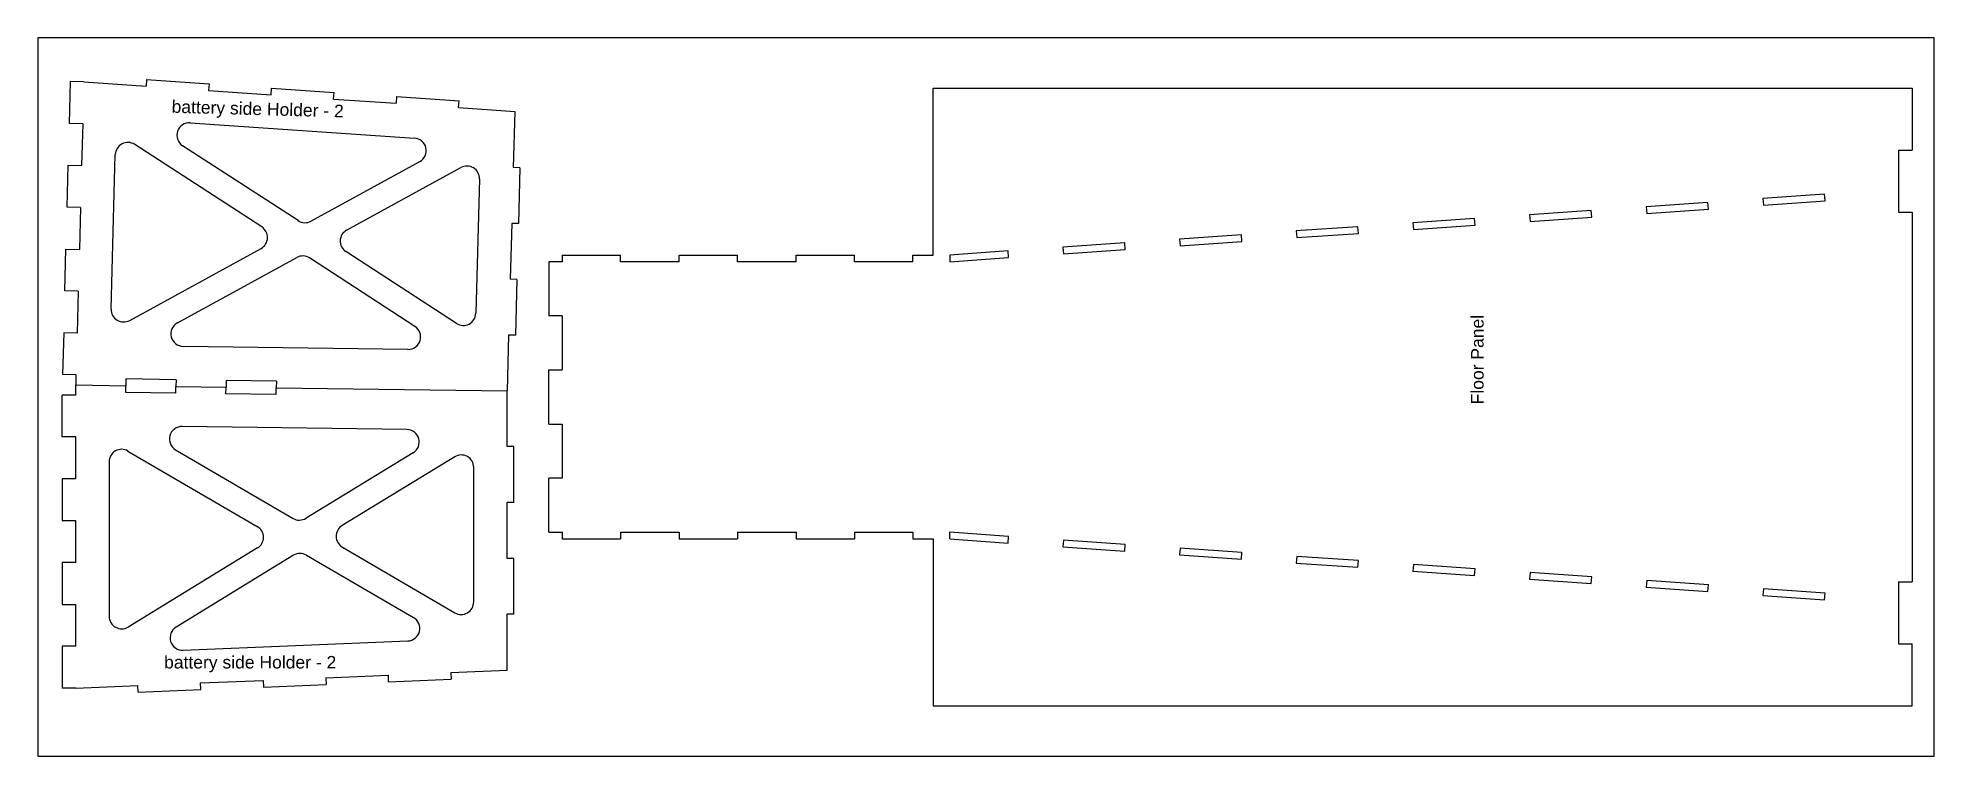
# Model space of a CAD drawing. Header units: millimetres. Extents: x -591 to -200, y 182 to 518.
# Drawn here: x -591.4 to -477.9, y 425 to 468 of the extents above; entities that cross this region are included whole.
import ezdxf

# ---------------------------------------------------------------- set-up
doc = ezdxf.new("R2010")
doc.units = ezdxf.units.MM
doc.header["$MEASUREMENT"] = 0
doc.layers.add('pic', color=7, linetype='Continuous')
doc.styles.get("Standard").update_dxf_attribs({"font": 'arial.ttf'})

msp = doc.modelspace()

# ---------------------------------------------------------------- texts
at = {"char_height": 0.75}
for s, insert, attachment_point, rotation in [('battery side Holder - 2', (-583.436, 463.252), 7, 358.450374), ('Floor Panel', (-505.6389, 446.0173), 1, 90)]:
    msp.add_mtext_dynamic_manual_height_columns(s, width=23.183096, gutter_width=1, heights=[0.152], dxfattribs=dict(at, insert=insert, attachment_point=attachment_point, rotation=rotation))
at = {"insert": (-583.8729, 430.9515), "char_height": 0.75, "attachment_point": 1}
msp.add_mtext_dynamic_manual_height_columns('battery side Holder - 2', width=23.183096, gutter_width=1, heights=[0.152], dxfattribs=at)

# ---------------------------------------------------------------- linework, layer by layer
at = {"color": 7, "linetype": 'Continuous', "lineweight": 25}
for p, q in [((-584.9219, 465.4657), (-584.9492, 465.0668)), ((-584.9219, 465.4657), (-581.1806, 465.2091)), ((-589.5414, 462.8374), (-589.4736, 465.3438)), ((-588.6739, 465.3222), (-589.4736, 465.3438)), ((-588.6739, 465.3222), (-584.9492, 465.0668)), ((-581.1806, 465.2091), (-581.208, 464.8102)), ((-581.208, 464.8102), (-577.4668, 464.5537)), ((-577.4668, 464.5537), (-577.4394, 464.9526)), ((-577.4394, 464.9526), (-573.6982, 464.6961)), ((-573.7256, 464.2972), (-573.6982, 464.6961)), ((-573.7256, 464.2972), (-569.9844, 464.0406)), ((-569.957, 464.4395), (-569.9844, 464.0406)), ((-569.957, 464.4395), (-566.2158, 464.183)), ((-537.8446, 464.9564), (-479.2446, 464.9564)), ((-537.8446, 454.9564), (-537.8446, 464.9564)), ((-479.2446, 464.9564), (-479.2446, 461.2378)), ((-566.2431, 463.7841), (-566.2158, 464.183)), ((-566.2431, 463.7841), (-562.8848, 463.5538)), ((-562.8848, 463.5538), (-562.9756, 460.1958)), ((-588.7417, 462.8158), (-589.5414, 462.8374)), ((-588.7417, 462.8158), (-588.8095, 460.3094)), ((-582.3049, 462.8807), (-568.8792, 461.9602)), ((-587.0411, 451.7219), (-586.7909, 460.9683)), ((-578.0227, 456.6366), (-585.6328, 461.5771)), ((-575.8514, 457.0153), (-582.7646, 461.5034)), ((-480.0446, 461.2378), (-480.0446, 457.5192)), ((-480.0446, 461.2378), (-479.2446, 461.2378)), ((-589.677, 457.8247), (-589.6092, 460.3311)), ((-589.6092, 460.3311), (-588.8095, 460.3094)), ((-575.0826, 456.9866), (-568.5701, 460.5541)), ((-572.9456, 456.4469), (-566.1048, 460.1943)), ((-562.5758, 460.1849), (-562.9756, 460.1958)), ((-562.5758, 460.1849), (-562.6662, 456.8427)), ((-564.9948, 459.5163), (-565.2125, 451.4691)), ((-484.4786, 458.5936), (-488.1691, 458.3373)), ((-484.451, 458.1953), (-484.4786, 458.5936)), ((-588.8773, 457.803), (-589.677, 457.8247)), ((-588.8773, 457.803), (-588.9451, 455.2967)), ((-498.4429, 457.6237), (-502.1354, 457.3672)), ((-498.4152, 457.2254), (-498.4429, 457.6237)), ((-491.4608, 458.1087), (-495.1522, 457.8523)), ((-495.1522, 457.8523), (-495.1246, 457.4539)), ((-495.1246, 457.4539), (-491.4331, 457.7103)), ((-491.4331, 457.7103), (-491.4608, 458.1087)), ((-488.1691, 458.3373), (-488.1414, 457.939)), ((-488.1414, 457.939), (-484.451, 458.1953)), ((-480.0446, 457.5192), (-479.2446, 457.5192)), ((-479.2446, 457.5192), (-479.2446, 435.3952)), ((-563.0661, 456.8536), (-563.1565, 453.5114)), ((-562.6662, 456.8427), (-563.0661, 456.8536)), ((-512.4072, 456.6538), (-516.1018, 456.3972)), ((-516.1018, 456.3972), (-516.0741, 455.9988)), ((-512.3795, 456.2555), (-512.4072, 456.6538)), ((-505.425, 457.1388), (-509.1186, 456.8822)), ((-509.1186, 456.8822), (-509.0909, 456.4839)), ((-509.0909, 456.4839), (-505.3974, 456.7404)), ((-505.3974, 456.7404), (-505.425, 457.1388)), ((-502.1354, 457.3672), (-502.1077, 456.9689)), ((-502.1077, 456.9689), (-498.4152, 457.2254)), ((-589.8126, 452.8119), (-589.7448, 455.3183)), ((-589.7448, 455.3183), (-588.9451, 455.2967)), ((-585.931, 451.0439), (-578.0707, 455.3497)), ((-566.3706, 450.8603), (-572.9937, 455.1601)), ((-533.3536, 455.1989), (-536.8446, 454.9564)), ((-533.3259, 454.8006), (-533.3536, 455.1989)), ((-526.3714, 455.6839), (-530.0681, 455.4271)), ((-530.0681, 455.4271), (-530.0404, 455.0288)), ((-530.0404, 455.0288), (-526.3438, 455.2855)), ((-526.3438, 455.2855), (-526.3714, 455.6839)), ((-519.3893, 456.1688), (-523.0849, 455.9121)), ((-523.0849, 455.9121), (-523.0573, 455.5138)), ((-523.0573, 455.5138), (-519.3616, 455.7705)), ((-519.3616, 455.7705), (-519.3893, 456.1688)), ((-516.0741, 455.9988), (-512.3795, 456.2555)), ((-583.077, 450.897), (-575.9337, 454.8101)), ((-568.8573, 450.6864), (-575.165, 454.7814)), ((-560.0446, 454.5562), (-560.8446, 454.5562)), ((-560.8446, 454.5562), (-560.8446, 451.3172)), ((-560.0446, 454.9564), (-556.5446, 454.9564)), ((-560.0446, 454.9564), (-560.0446, 454.5562)), ((-556.5446, 454.5562), (-556.5446, 454.9564)), ((-553.0446, 454.5562), (-556.5446, 454.5562)), ((-553.0446, 454.9564), (-549.5446, 454.9564)), ((-553.0446, 454.5562), (-553.0446, 454.9564)), ((-549.5446, 454.5562), (-549.5446, 454.9564)), ((-546.0446, 454.5562), (-549.5446, 454.5562)), ((-546.0446, 454.9562), (-542.5446, 454.9562)), ((-546.0446, 454.5562), (-546.0446, 454.9562)), ((-542.5446, 454.5562), (-542.5446, 454.9562)), ((-539.0446, 454.5562), (-542.5446, 454.5562)), ((-539.0446, 454.9564), (-537.8446, 454.9564)), ((-539.0446, 454.5562), (-539.0446, 454.9564)), ((-536.8446, 454.9564), (-536.8446, 454.5562)), ((-536.8446, 454.5562), (-533.3259, 454.8006)), ((-562.7566, 453.5005), (-563.1565, 453.5114)), ((-562.7566, 453.5005), (-562.847, 450.1584)), ((-589.0129, 452.7903), (-589.8126, 452.8119)), ((-589.0129, 452.7903), (-589.0807, 450.2839)), ((-560.0446, 451.3172), (-560.8446, 451.3172)), ((-560.0446, 451.3172), (-560.0446, 448.0767)), ((-589.8804, 450.3056), (-589.9482, 447.7992)), ((-589.0807, 450.2839), (-589.8804, 450.3056)), ((-569.2758, 449.3074), (-582.7268, 449.4893)), ((-563.2469, 450.1692), (-563.3373, 446.827)), ((-562.847, 450.1584), (-563.2469, 450.1692)), ((-589.1485, 447.7776), (-589.9482, 447.7992)), ((-589.1485, 447.7776), (-589.1648, 447.1763)), ((-586.1569, 447.5355), (-586.1623, 447.1357)), ((-583.1571, 447.4949), (-586.1569, 447.5355)), ((-583.1571, 447.4949), (-583.1625, 447.0951)), ((-580.1574, 447.4543), (-580.1628, 447.0545)), ((-577.1523, 447.4137), (-580.1574, 447.4543)), ((-560.8446, 448.0767), (-560.0446, 448.0767)), ((-560.8446, 444.8376), (-560.8446, 448.0767)), ((-589.1648, 446.5747), (-589.9648, 446.5747)), ((-589.9648, 444.0675), (-589.9648, 446.5747)), ((-589.1648, 447.1763), (-586.1623, 447.1357)), ((-589.1648, 446.5747), (-589.1648, 447.1763)), ((-589.1648, 447.1763), (-586.1623, 447.1357)), ((-586.1677, 446.7359), (-586.1623, 447.1357)), ((-583.1679, 446.6953), (-586.1677, 446.7359)), ((-583.1679, 446.6953), (-583.1625, 447.0951)), ((-583.1625, 447.0951), (-580.1628, 447.0545)), ((-583.1625, 447.0951), (-580.1628, 447.0545)), ((-580.1682, 446.6547), (-580.1628, 447.0545)), ((-577.1631, 446.6141), (-580.1682, 446.6547)), ((-577.1577, 447.0139), (-563.3373, 446.827)), ((-577.1577, 447.0139), (-563.3373, 446.827)), ((-563.3373, 443.4836), (-563.3373, 446.827)), ((-589.1648, 444.0675), (-589.9648, 444.0675)), ((-589.1648, 441.5602), (-589.1648, 444.0675)), ((-569.3407, 444.5081), (-582.7917, 444.69)), ((-560.8446, 444.8376), (-560.0446, 444.8376)), ((-560.0446, 444.8376), (-560.0446, 441.5972)), ((-586.0368, 443.2226), (-578.2958, 438.7058)), ((-583.1799, 443.2923), (-576.145, 439.1875)), ((-568.9596, 443.1183), (-575.3758, 439.1954)), ((-566.4785, 442.8771), (-573.2155, 438.758)), ((-562.9373, 443.4836), (-563.3373, 443.4836)), ((-562.9373, 440.1402), (-562.9373, 443.4836)), ((-589.1648, 441.5602), (-589.9648, 441.5602)), ((-589.9648, 441.5602), (-589.9648, 439.0529)), ((-587.1648, 442.5748), (-587.1648, 433.3251)), ((-565.3373, 434.1872), (-565.3373, 442.2372)), ((-560.0446, 441.5972), (-560.8446, 441.5972)), ((-560.8446, 438.3581), (-560.8446, 441.5972)), ((-563.3373, 436.7967), (-563.3373, 440.1402)), ((-562.9373, 440.1402), (-563.3373, 440.1402)), ((-589.9648, 439.0529), (-589.1648, 439.0529)), ((-589.1648, 436.5456), (-589.1648, 439.0529)), ((-560.8446, 438.3581), (-560.0446, 438.3581)), ((-560.0446, 438.3581), (-560.0446, 437.9579)), ((-556.5446, 438.3581), (-556.5446, 437.9579)), ((-556.5446, 438.3581), (-553.0446, 438.3581)), ((-553.0446, 438.3581), (-553.0446, 437.9579)), ((-549.5446, 438.3581), (-549.5446, 437.9579)), ((-549.5446, 438.3581), (-546.0446, 438.3581)), ((-546.0446, 438.3581), (-546.0446, 437.9581)), ((-542.5446, 438.3581), (-542.5446, 437.9581)), ((-542.5446, 438.3581), (-539.0446, 438.3581)), ((-539.0446, 438.3581), (-539.0446, 437.9579)), ((-536.8446, 437.9579), (-536.8446, 438.3581)), ((-533.3259, 438.1137), (-536.8446, 438.3581)), ((-533.3536, 437.7154), (-533.3259, 438.1137)), ((-578.2826, 437.4181), (-586.0236, 432.6852)), ((-576.1223, 436.9808), (-583.1544, 432.6813)), ((-575.3531, 436.9887), (-568.9394, 433.2464)), ((-573.2023, 437.4704), (-566.4653, 433.5394)), ((-560.0446, 437.9579), (-556.5446, 437.9579)), ((-553.0446, 437.9579), (-549.5446, 437.9579)), ((-546.0446, 437.9581), (-542.5446, 437.9581)), ((-539.0446, 437.9579), (-537.8446, 437.9579)), ((-537.8446, 437.9579), (-537.8446, 427.9579)), ((-536.8446, 437.9579), (-533.3536, 437.7154)), ((-530.0404, 437.8855), (-530.0681, 437.4872)), ((-530.0681, 437.4872), (-526.3714, 437.2304)), ((-526.3438, 437.6288), (-530.0404, 437.8855)), ((-526.3714, 437.2304), (-526.3438, 437.6288)), ((-523.0573, 437.4005), (-523.0849, 437.0022)), ((-523.0849, 437.0022), (-519.3893, 436.7455)), ((-519.3616, 437.1438), (-523.0573, 437.4005)), ((-519.3893, 436.7455), (-519.3616, 437.1438)), ((-589.1648, 436.5456), (-589.9648, 436.5456)), ((-589.9648, 436.5456), (-589.9648, 434.0383)), ((-562.9373, 436.7967), (-563.3373, 436.7967)), ((-562.9373, 433.4533), (-562.9373, 436.7967)), ((-516.0741, 436.9155), (-516.1018, 436.5171)), ((-516.1018, 436.5171), (-512.4072, 436.2605)), ((-512.3795, 436.6589), (-516.0741, 436.9155)), ((-512.4072, 436.2605), (-512.3795, 436.6589)), ((-509.0909, 436.4304), (-509.1186, 436.0321)), ((-509.1186, 436.0321), (-505.425, 435.7756)), ((-505.3974, 436.1739), (-509.0909, 436.4304)), ((-505.425, 435.7756), (-505.3974, 436.1739)), ((-502.1077, 435.9454), (-502.1354, 435.5471)), ((-498.4152, 435.6889), (-502.1077, 435.9454)), ((-502.1354, 435.5471), (-498.4429, 435.2906)), ((-498.4429, 435.2906), (-498.4152, 435.6889)), ((-495.1246, 435.4604), (-495.1522, 435.0621)), ((-495.1522, 435.0621), (-491.4608, 434.8057)), ((-491.4331, 435.204), (-495.1246, 435.4604)), ((-491.4608, 434.8057), (-491.4331, 435.204)), ((-488.1414, 434.9754), (-488.1691, 434.577)), ((-484.451, 434.719), (-488.1414, 434.9754)), ((-484.4786, 434.3207), (-484.451, 434.719)), ((-480.0446, 435.3952), (-480.0446, 431.6765)), ((-480.0446, 435.3952), (-479.2446, 435.3952)), ((-589.9648, 434.0383), (-589.1648, 434.0383)), ((-589.1648, 431.531), (-589.1648, 434.0383)), ((-488.1691, 434.577), (-484.4786, 434.3207)), ((-563.3373, 430.094), (-563.3373, 433.4533)), ((-562.9373, 433.4533), (-563.3373, 433.4533)), ((-589.1648, 431.531), (-589.9648, 431.531)), ((-589.9648, 431.531), (-589.9648, 429.0237)), ((-582.7321, 431.292), (-569.2864, 431.8492)), ((-480.0446, 431.6765), (-479.2446, 431.6765)), ((-479.2446, 427.9579), (-479.2446, 431.6765)), ((-589.1648, 429.0237), (-585.4346, 429.1783)), ((-585.418, 428.7788), (-585.4346, 429.1783)), ((-581.6878, 429.3336), (-577.941, 429.4889)), ((-581.6712, 428.9341), (-581.6878, 429.3336)), ((-577.941, 429.4889), (-577.9244, 429.0893)), ((-577.9244, 429.0893), (-574.1777, 429.2446)), ((-574.1942, 429.6441), (-570.4474, 429.7994)), ((-574.1942, 429.6441), (-574.1777, 429.2446)), ((-570.4309, 429.3999), (-570.4474, 429.7994)), ((-570.4309, 429.3999), (-566.6841, 429.5551)), ((-566.7006, 429.9546), (-563.3373, 430.094)), ((-566.7006, 429.9546), (-566.6841, 429.5551)), ((-589.1648, 429.0237), (-589.9648, 429.0237)), ((-585.418, 428.7788), (-581.6712, 428.9341)), ((-537.8446, 427.9579), (-479.2446, 427.9579))]:
    msp.add_line(p, q, dxfattribs=at)
for p in [(-577.1523, 447.4137), (-577.1631, 446.6141)]:
    msp.add_line(p, (-577.1577, 447.0139))
for centre, start, end in [((-582.3562, 462.1325), 86.077433, 237.008196), ((-568.9305, 461.2119), 298.713851, 86.077433), ((-586.0412, 460.9481), 57.008196, 178.450374), ((-565.7445, 459.5365), 358.450374, 118.713851), ((-578.4311, 456.0075), 298.713851, 57.008196), ((-575.443, 457.6444), 237.008196, 298.713851), ((-572.5853, 455.7892), 118.713851, 237.008196), ((-575.5734, 454.1523), 57.008196, 118.713851), ((-586.2914, 451.7016), 178.450374, 298.713851), ((-582.7167, 450.2392), 118.713851, 269.225187), ((-569.2657, 450.0573), 269.225187, 57.008196), ((-565.9622, 451.4894), 237.008196, 358.450374), ((-582.8019, 443.9401), 89.225187, 239.736523), ((-569.3509, 443.7582), 301.442178, 89.225187), ((-586.4148, 442.5748), 59.736523, 180), ((-566.0873, 442.2372), 0, 121.442178), ((-578.6738, 438.058), 301.442178, 59.736523), ((-575.767, 439.8353), 239.736523, 301.442178), ((-572.8243, 438.1182), 121.442178, 239.736523), ((-575.7311, 436.3409), 59.736523, 121.442178), ((-566.0873, 434.1872), 239.736523, 0), ((-586.4148, 433.3251), 180, 301.442178), ((-582.7632, 432.0414), 121.442178, 272.372941), ((-569.3174, 432.5986), 272.372941, 59.736523)]:
    msp.add_arc(centre, 0.75, start, end, dxfattribs=at)
at = {"layer": 'pic', "color": 1}
msp.add_lwpolyline([(-591.4244, 424.9572), (-477.9244, 424.9572), (-477.9244, 467.9572), (-591.4244, 467.9572)], close=True, dxfattribs=at)

msp.set_redraw_order([(e.dxf.handle, doc.entitydb.next_handle()) for e in msp.query("TEXT MTEXT ATTDEF DIMENSION ARC_DIMENSION")])  # texts and dimensions are drawn at this point

doc.saveas('drawing.dxf')
